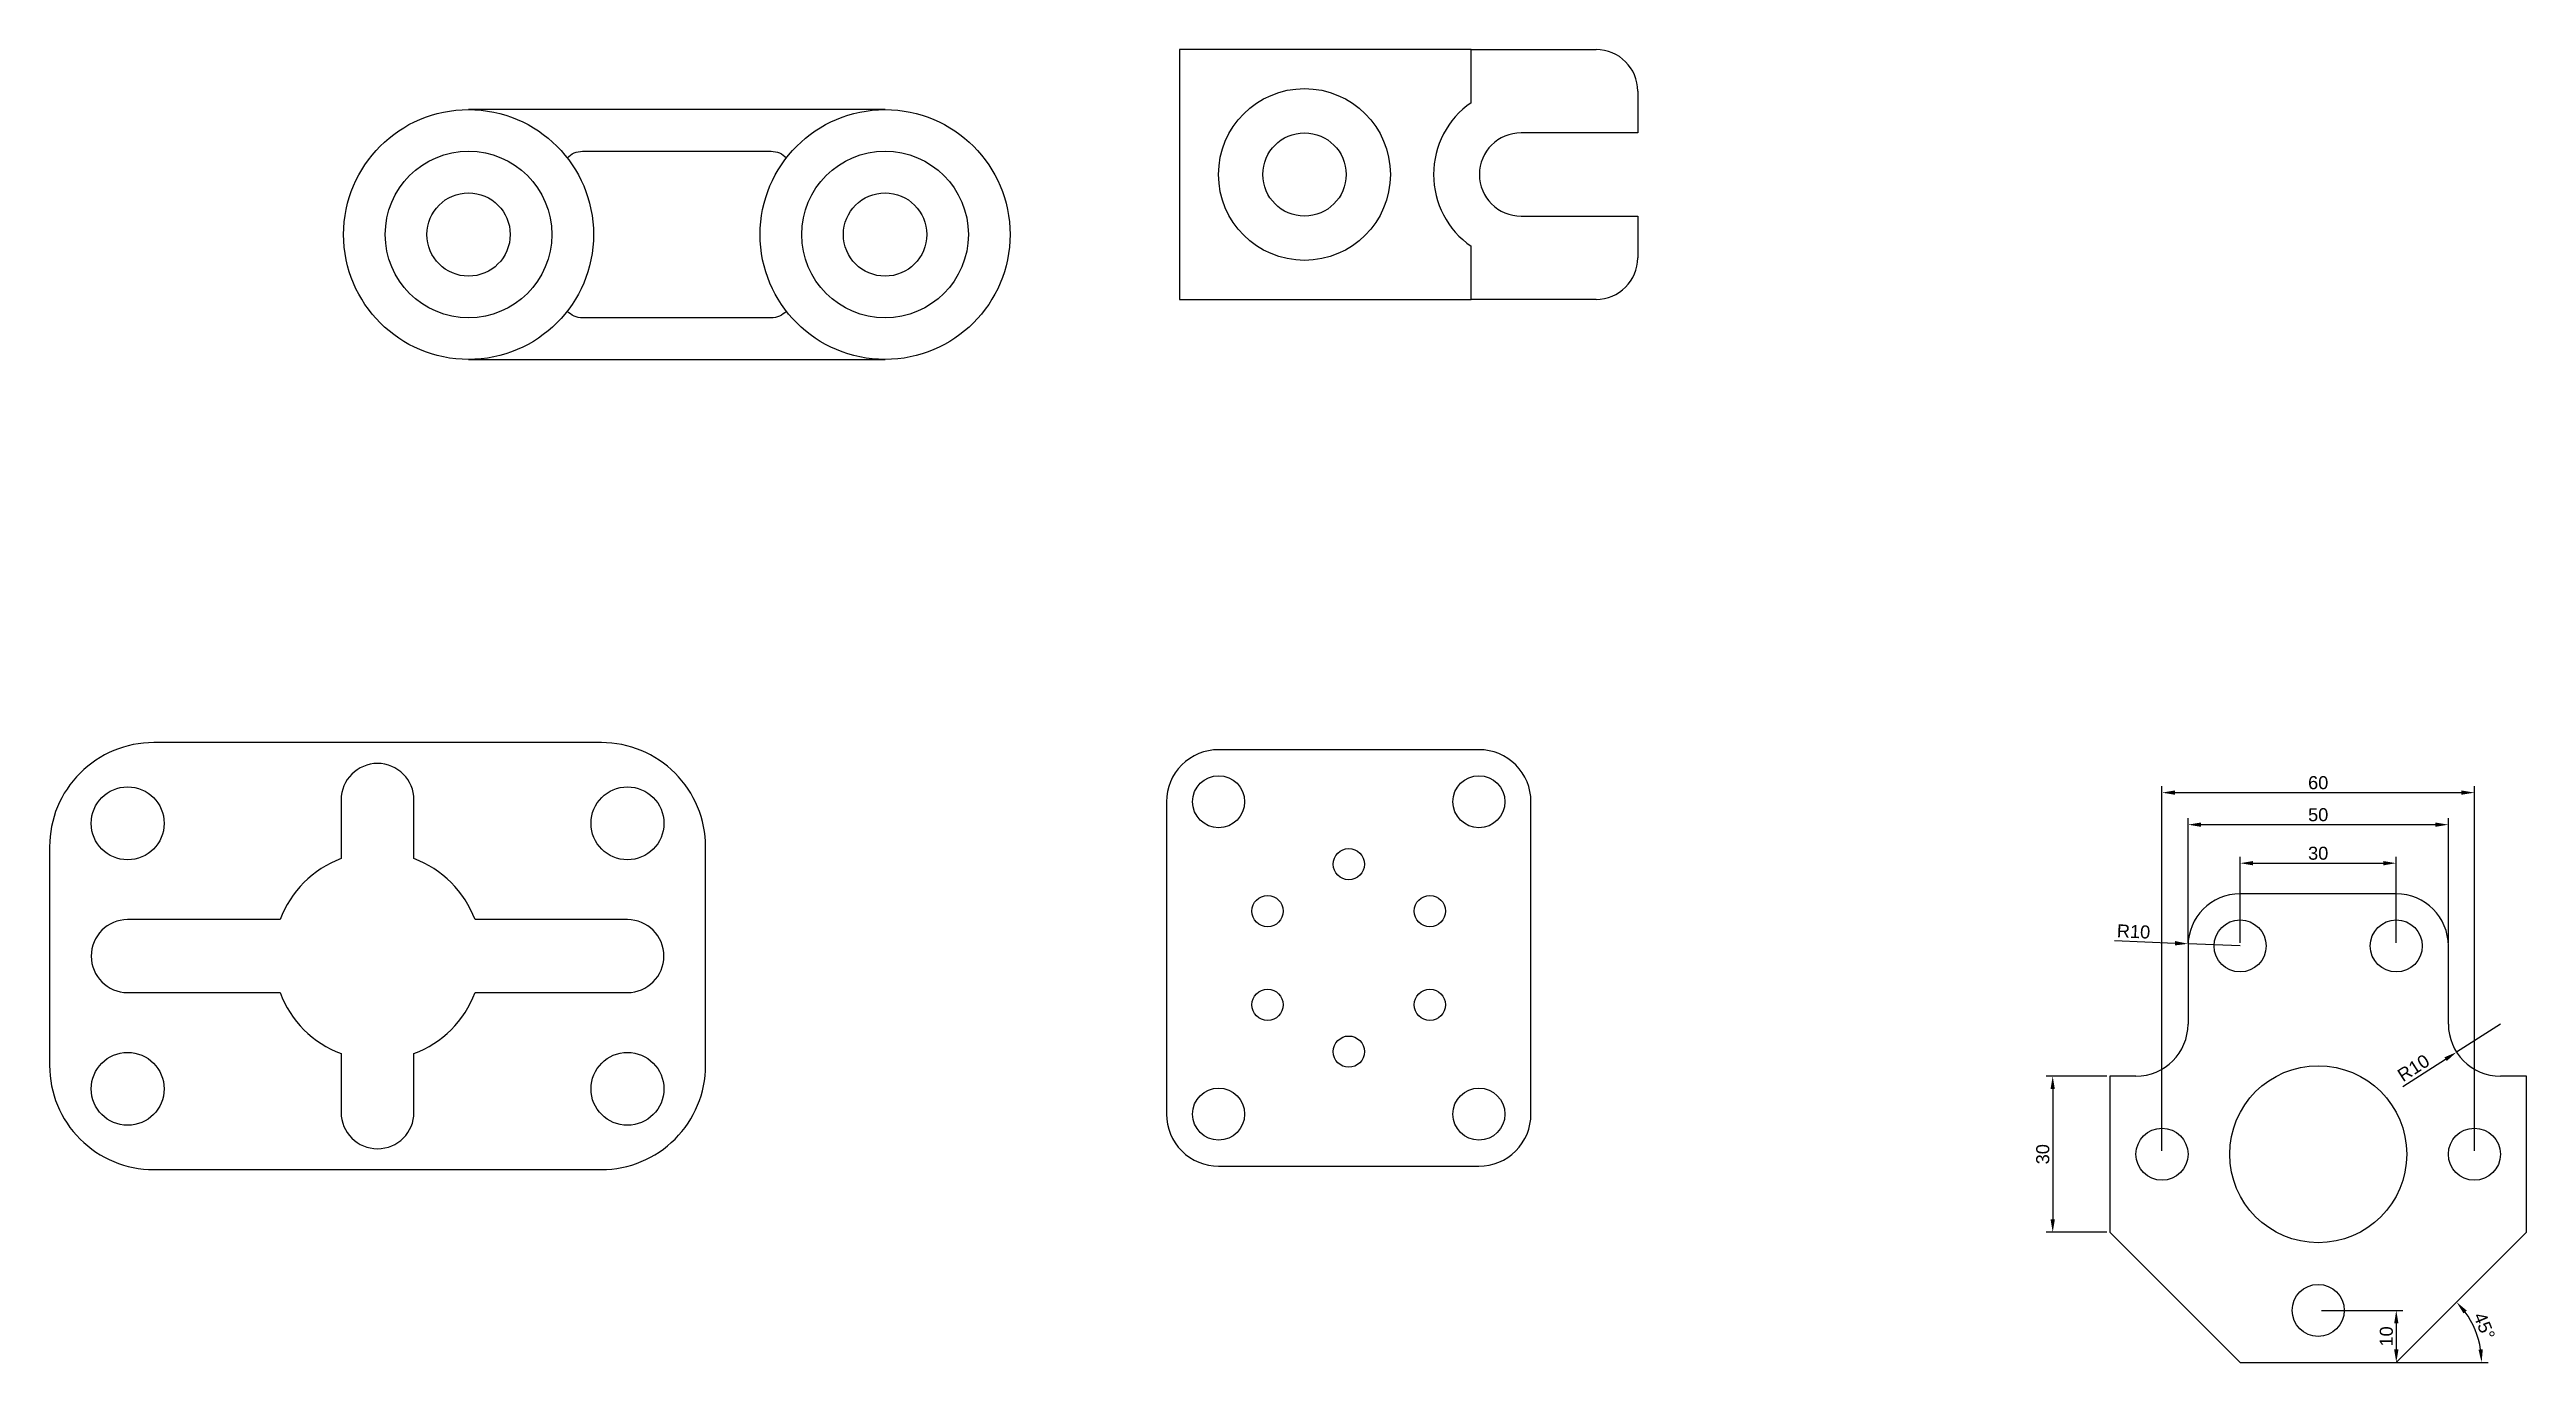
# Model space of a CAD drawing. Header units: millimetres. Extents: x 71 to 1541, y 46 to 633.
# Drawn here: x 682.5 to 1158.3, y 380.7 to 632.9 of the extents above; entities that cross this region are included whole.
import ezdxf

# ---------------------------------------------------------------- set-up
doc = ezdxf.new("R2010")
doc.units = ezdxf.units.MM
doc.styles.get("Standard").update_dxf_attribs({"font": 'arial.ttf'})
doc.dimstyles.new('ISO-25', dxfattribs={"dimtxt": 2.5, "dimasz": 2.5, "dimexe": 1.25, "dimexo": 0.625, "dimtad": 1, "dimtxsty": 'Standard', "dimcen": 2.5, "dimadec": 0, "dimazin": 0, "dimtfac": 1, "dimtmove": 0, "dimatfit": 3, "dimfxl": 1, "dimarcsym": 0})

msp = doc.modelspace()

# ---------------------------------------------------------------- blocks, each defined once
blk = doc.blocks.new('*D9')
at = {"color": 0, "lineweight": -2, "transparency": 16777216}
for p, q in [((1103.25, 461.37), (1103.25, 477.89)), ((1105.75, 476.64), (1130.75, 476.64)), ((1133.25, 461.37), (1133.25, 477.89))]:
    blk.add_line(p, q, dxfattribs=at)
at = {"color": 0, "transparency": 16777216}
for points in [[(1105.75, 477.05), (1105.75, 476.22), (1103.25, 476.64)], [(1130.75, 477.05), (1130.75, 476.22), (1133.25, 476.64)]]:
    blk.add_solid(points, dxfattribs=at)
at = {"layer": 'Defpoints', "color": 0, "transparency": 16777216}
for p in [(1133.25, 476.64), (1103.25, 460.74), (1133.25, 460.74)]:
    blk.add_point(p, dxfattribs=at)
at = {"color": 0, "transparency": 16777216, "insert": (1118.25, 478.54), "char_height": 2.5, "attachment_point": 5}
blk.add_mtext('30', dxfattribs=at)
blk = doc.blocks.new('*D10')
at = {"color": 0, "lineweight": -2, "transparency": 16777216}
for p, q in [((1093.25, 461.37), (1093.25, 485.29)), ((1143.25, 461.37), (1143.25, 485.29)), ((1095.75, 484.04), (1140.75, 484.04))]:
    blk.add_line(p, q, dxfattribs=at)
at = {"color": 0, "transparency": 16777216}
for points in [[(1095.75, 484.46), (1095.75, 483.62), (1093.25, 484.04)], [(1140.75, 484.46), (1140.75, 483.62), (1143.25, 484.04)]]:
    blk.add_solid(points, dxfattribs=at)
at = {"layer": 'Defpoints', "color": 0, "transparency": 16777216}
for p in [(1143.25, 484.04), (1093.25, 460.74), (1143.25, 460.74)]:
    blk.add_point(p, dxfattribs=at)
at = {"color": 0, "transparency": 16777216, "insert": (1118.25, 485.94), "char_height": 2.5, "attachment_point": 5}
blk.add_mtext('50', dxfattribs=at)
blk = doc.blocks.new('*D11')
at = {"color": 0, "lineweight": -2, "transparency": 16777216}
for p, q in [((1088.25, 421.37), (1088.25, 491.44)), ((1090.75, 490.19), (1145.75, 490.19)), ((1148.25, 421.37), (1148.25, 491.44))]:
    blk.add_line(p, q, dxfattribs=at)
at = {"color": 0, "transparency": 16777216}
for points in [[(1090.75, 490.61), (1090.75, 489.78), (1088.25, 490.19)], [(1145.75, 490.61), (1145.75, 489.78), (1148.25, 490.19)]]:
    blk.add_solid(points, dxfattribs=at)
at = {"layer": 'Defpoints', "color": 0, "transparency": 16777216}
for p in [(1148.25, 490.19), (1088.25, 420.74), (1148.25, 420.74)]:
    blk.add_point(p, dxfattribs=at)
at = {"color": 0, "transparency": 16777216, "insert": (1118.25, 492.09), "char_height": 2.5, "attachment_point": 5}
blk.add_mtext('60', dxfattribs=at)
blk = doc.blocks.new('*D12')
at = {"color": 0, "lineweight": -2, "transparency": 16777216}
for p, q in [((1077.63, 435.74), (1066.01, 435.74)), ((1067.26, 433.24), (1067.26, 408.24)), ((1077.63, 405.74), (1066.01, 405.74))]:
    blk.add_line(p, q, dxfattribs=at)
at = {"color": 0, "transparency": 16777216}
for points in [[(1066.85, 433.24), (1067.68, 433.24), (1067.26, 435.74)], [(1066.85, 408.24), (1067.68, 408.24), (1067.26, 405.74)]]:
    blk.add_solid(points, dxfattribs=at)
at = {"layer": 'Defpoints', "color": 0, "transparency": 16777216}
for p in [(1078.25, 435.74), (1067.26, 405.74), (1078.25, 405.74)]:
    blk.add_point(p, dxfattribs=at)
at = {"color": 0, "transparency": 16777216, "insert": (1065.36, 420.74), "char_height": 2.5, "attachment_point": 5, "rotation": 90}
blk.add_mtext('30', dxfattribs=at)
blk = doc.blocks.new('*D13')
at = {"color": 0, "lineweight": -2, "transparency": 16777216}
for p, q in [((1153.25, 445.74), (1144.83, 440.35)), ((1134.54, 433.76), (1142.73, 439))]:
    blk.add_line(p, q, dxfattribs=at)
at = {"color": 0, "transparency": 16777216}
blk.add_solid([(1142.5, 439.35), (1142.95, 438.65), (1144.83, 440.35)], dxfattribs=at)
at = {"layer": 'Defpoints', "color": 0, "transparency": 16777216}
for p in [(1153.25, 445.74), (1144.83, 440.35)]:
    blk.add_point(p, dxfattribs=at)
at = {"color": 0, "transparency": 16777216, "insert": (1136.56, 437.31), "char_height": 2.5, "attachment_point": 5, "rotation": 32.6286}
blk.add_mtext('R10', dxfattribs=at)
blk = doc.blocks.new('*D14')
at = {"color": 0, "lineweight": -2, "transparency": 16777216}
for p, q in [((1079.11, 461.76), (1090.77, 461.27)), ((1103.25, 460.74), (1093.26, 461.16))]:
    blk.add_line(p, q, dxfattribs=at)
at = {"color": 0, "transparency": 16777216}
blk.add_solid([(1090.78, 461.68), (1090.75, 460.85), (1093.26, 461.16)], dxfattribs=at)
at = {"layer": 'Defpoints', "color": 0, "transparency": 16777216}
for p in [(1093.26, 461.16), (1103.25, 460.74)]:
    blk.add_point(p, dxfattribs=at)
at = {"color": 0, "transparency": 16777216, "insert": (1082.79, 463.51), "char_height": 2.5, "attachment_point": 5, "rotation": 357.5852}
blk.add_mtext('R10', dxfattribs=at)
blk = doc.blocks.new('*D15')
at = {"color": 0, "lineweight": -2, "transparency": 16777216}
for p, q in [((1118.88, 390.74), (1134.5, 390.74)), ((1133.25, 388.24), (1133.25, 383.24)), ((1118.88, 380.74), (1134.5, 380.74))]:
    blk.add_line(p, q, dxfattribs=at)
at = {"color": 0, "transparency": 16777216}
for points in [[(1132.84, 388.24), (1133.67, 388.24), (1133.25, 390.74)], [(1132.84, 383.24), (1133.67, 383.24), (1133.25, 380.74)]]:
    blk.add_solid(points, dxfattribs=at)
at = {"layer": 'Defpoints', "color": 0, "transparency": 16777216}
for p in [(1118.25, 390.74), (1118.25, 380.74), (1133.25, 380.74)]:
    blk.add_point(p, dxfattribs=at)
at = {"color": 0, "transparency": 16777216, "insert": (1131.35, 385.74), "char_height": 2.5, "attachment_point": 5, "rotation": 90}
blk.add_mtext('10', dxfattribs=at)
blk = doc.blocks.new('*D16')
at = {"color": 0, "lineweight": -2, "transparency": 16777216}
blk.add_line((1133.88, 380.74), (1150.89, 380.74), dxfattribs=at)
blk.add_arc((1133.25, 380.74), 16.39, 8.7477, 36.2523, dxfattribs=at)
at = {"color": 0, "transparency": 16777216}
for points in [[(1146.16, 390.16), (1146.79, 390.7), (1144.84, 392.33)], [(1149.87, 383.27), (1149.04, 383.2), (1149.64, 380.74)]]:
    blk.add_solid(points, dxfattribs=at)
at = {"layer": 'Defpoints', "color": 0, "transparency": 16777216}
for p in [(1158.25, 405.74), (1103.25, 380.74), (1133.25, 380.74), (1133.25, 380.74), (1149.09, 384.98)]:
    blk.add_point(p, dxfattribs=at)
at = {"color": 0, "transparency": 16777216, "insert": (1150.15, 387.74), "char_height": 2.5, "attachment_point": 5, "rotation": 292.5}
blk.add_mtext('45°', dxfattribs=at)

# ---------------------------------------------------------------- dimensions: what is measured, and where the dimension line sits
for base, p1, p2, picture, middle in [((1148.254, 490.192), (1088.254, 420.741), (1148.254, 420.741), '*D11', (1118.254, 492.094)), ((1143.254, 484.04), (1093.254, 460.741), (1143.254, 460.741), '*D10', (1118.254, 485.942)), ((1133.254, 476.635), (1103.254, 460.741), (1133.254, 460.741), '*D9', (1118.254, 478.538))]:
    dim = msp.add_linear_dim(base=base, p1=p1, p2=p2, dimstyle='ISO-25')
    dim.commit()
    dim.dimension.update_dxf_attribs({"geometry": picture, "text_midpoint": middle})
dim = msp.add_radius_dim(center=(1103.254, 460.741), mpoint=(1093.263, 461.163), dimstyle='ISO-25')
dim.commit()
dim.dimension.update_dxf_attribs({"geometry": '*D14', "text_midpoint": (1082.712, 461.608), "dimtype": 164})
dim = msp.add_radius_dim(center=(1153.254, 445.741), mpoint=(1144.832, 440.349), dimstyle='ISO-25')
dim.commit()
dim.dimension.update_dxf_attribs({"geometry": '*D13', "text_midpoint": (1136.558, 437.31)})
for base, p1, p2, picture, middle in [((1067.262, 405.741), (1078.254, 435.741), (1078.254, 405.741), '*D12', (1065.36, 420.741)), ((1133.254, 380.741), (1118.254, 390.741), (1118.254, 380.741), '*D15', (1131.353, 385.741))]:
    dim = msp.add_linear_dim(base=base, p1=p1, p2=p2, angle=90, dimstyle='ISO-25')
    dim.commit()
    dim.dimension.update_dxf_attribs({"geometry": picture, "text_midpoint": middle})
dim = msp.add_angular_dim_2l(base=(1149.086, 384.983), line1=((1103.254, 380.741), (1133.254, 380.741)), line2=((1133.254, 380.741), (1158.254, 405.741)), dimstyle='ISO-25')
dim.commit()
dim.dimension.update_dxf_attribs({"geometry": '*D16', "text_midpoint": (1150.149, 387.739)})

# ---------------------------------------------------------------- linework, layer by layer
for p, q in [((955.553, 632.924), (899.553, 632.924)), ((899.553, 632.924), (899.553, 584.924)), ((955.553, 632.924), (979.553, 632.924)), ((955.553, 622.711), (955.553, 632.924)), ((987.553, 624.924), (987.553, 616.924)), ((842.999, 621.391), (762.999, 621.391)), ((987.553, 616.924), (965.153, 616.924)), ((965.153, 600.924), (987.553, 600.924)), ((987.553, 600.924), (987.553, 592.924)), ((955.553, 584.924), (955.553, 595.137)), ((899.553, 584.924), (955.553, 584.924)), ((979.553, 584.924), (955.553, 584.924)), ((762.999, 573.391), (842.999, 573.391)), ((738.522, 488.794), (738.522, 477.529)), ((752.522, 477.529), (752.522, 488.794)), ((1133.254, 470.741), (1103.254, 470.741)), ((726.787, 465.794), (697.522, 465.794)), ((793.522, 465.794), (764.257, 465.794)), ((1093.254, 460.741), (1093.254, 445.741)), ((1143.254, 445.741), (1143.254, 460.741)), ((697.522, 451.794), (726.787, 451.794)), ((764.257, 451.794), (793.522, 451.794)), ((738.522, 440.059), (738.522, 428.794)), ((752.522, 428.794), (752.522, 440.059)), ((1083.254, 435.741), (1078.254, 435.741)), ((1078.254, 435.741), (1078.254, 420.741)), ((1158.254, 435.741), (1153.254, 435.741)), ((1158.254, 420.741), (1158.254, 435.741)), ((1078.254, 420.741), (1078.254, 405.741)), ((1158.254, 405.741), (1158.254, 420.741)), ((1078.254, 405.741), (1103.254, 380.741)), ((1133.254, 380.741), (1158.254, 405.741)), ((1103.254, 380.741), (1133.254, 380.741))]:
    msp.add_line(p, q)
for points in [[(781.955, 612.111, -0.2087077), (784.888, 613.391), (821.111, 613.391, -0.2087077), (824.044, 612.111)], [(824.044, 582.671, -0.2087077), (821.111, 581.391), (784.888, 581.391, -0.2087077), (781.955, 582.671)]]:
    msp.add_lwpolyline(points, format="xyb")
for points in [[(702.522, 417.794), (788.522, 417.794, 0.4142136), (808.522, 437.794), (808.522, 479.794, 0.4142136), (788.522, 499.794), (702.522, 499.794, 0.4142136), (682.522, 479.794), (682.522, 437.794, 0.4142136)], [(907.058, 418.445), (957.058, 418.445, 0.4142136), (967.058, 428.445), (967.058, 488.445, 0.4142136), (957.058, 498.445), (907.058, 498.445, 0.4142136), (897.058, 488.445), (897.058, 428.445, 0.4142136)]]:
    msp.add_lwpolyline(points, format="xyb", close=True)
for centre, radius in [((923.553, 608.924), 16.5), ((762.999, 597.391), 24), ((842.999, 597.391), 24), ((923.553, 608.924), 8), ((762.999, 597.391), 16), ((762.999, 597.391), 16), ((842.999, 597.391), 16), ((762.999, 597.391), 8), ((842.999, 597.391), 8), ((697.522, 484.294), 7), ((793.522, 484.294), 7), ((907.058, 488.445), 5), ((957.058, 488.445), 5), ((932.058, 476.445), 3), ((916.47, 467.445), 3), ((947.647, 467.445), 3), ((1103.254, 460.741), 5), ((1133.254, 460.741), 5), ((916.47, 449.445), 3), ((947.647, 449.445), 3), ((932.058, 440.445), 3), ((697.522, 433.294), 7), ((793.522, 433.294), 7), ((1118.254, 420.741), 17), ((907.058, 428.445), 5), ((957.058, 428.445), 5), ((1088.254, 420.741), 5), ((1148.254, 420.741), 5), ((1118.254, 390.741), 5)]:
    msp.add_circle(centre, radius)
for centre, radius, start, end in [((979.553, 624.924), 8, 0, 90), ((965.153, 608.924), 16.8, 124.8499, 235.1501), ((965.153, 608.924), 8, 90, 270), ((979.553, 592.924), 8, 270, 0), ((745.522, 488.794), 7, 0, 180), ((745.522, 458.794), 20, 110.48732, 159.51268), ((745.522, 458.794), 20, 20.48732, 69.51268), ((1103.254, 460.741), 10, 90, 180), ((1133.254, 460.741), 10, 0, 90), ((697.522, 458.794), 7, 90, 270), ((793.522, 458.794), 7, 270, 90), ((745.522, 458.794), 20, 200.48732, 249.51268), ((745.522, 458.794), 20, 290.48732, 339.51268), ((1083.254, 445.741), 10, 270, 0), ((1153.254, 445.741), 10, 180, 270), ((745.522, 428.794), 7, 180, 0)]:
    msp.add_arc(centre, radius, start, end)

msp.set_redraw_order([(e.dxf.handle, doc.entitydb.next_handle()) for e in msp.query("TEXT MTEXT ATTDEF DIMENSION ARC_DIMENSION")])  # texts and dimensions are drawn at this point

doc.saveas('drawing.dxf')
